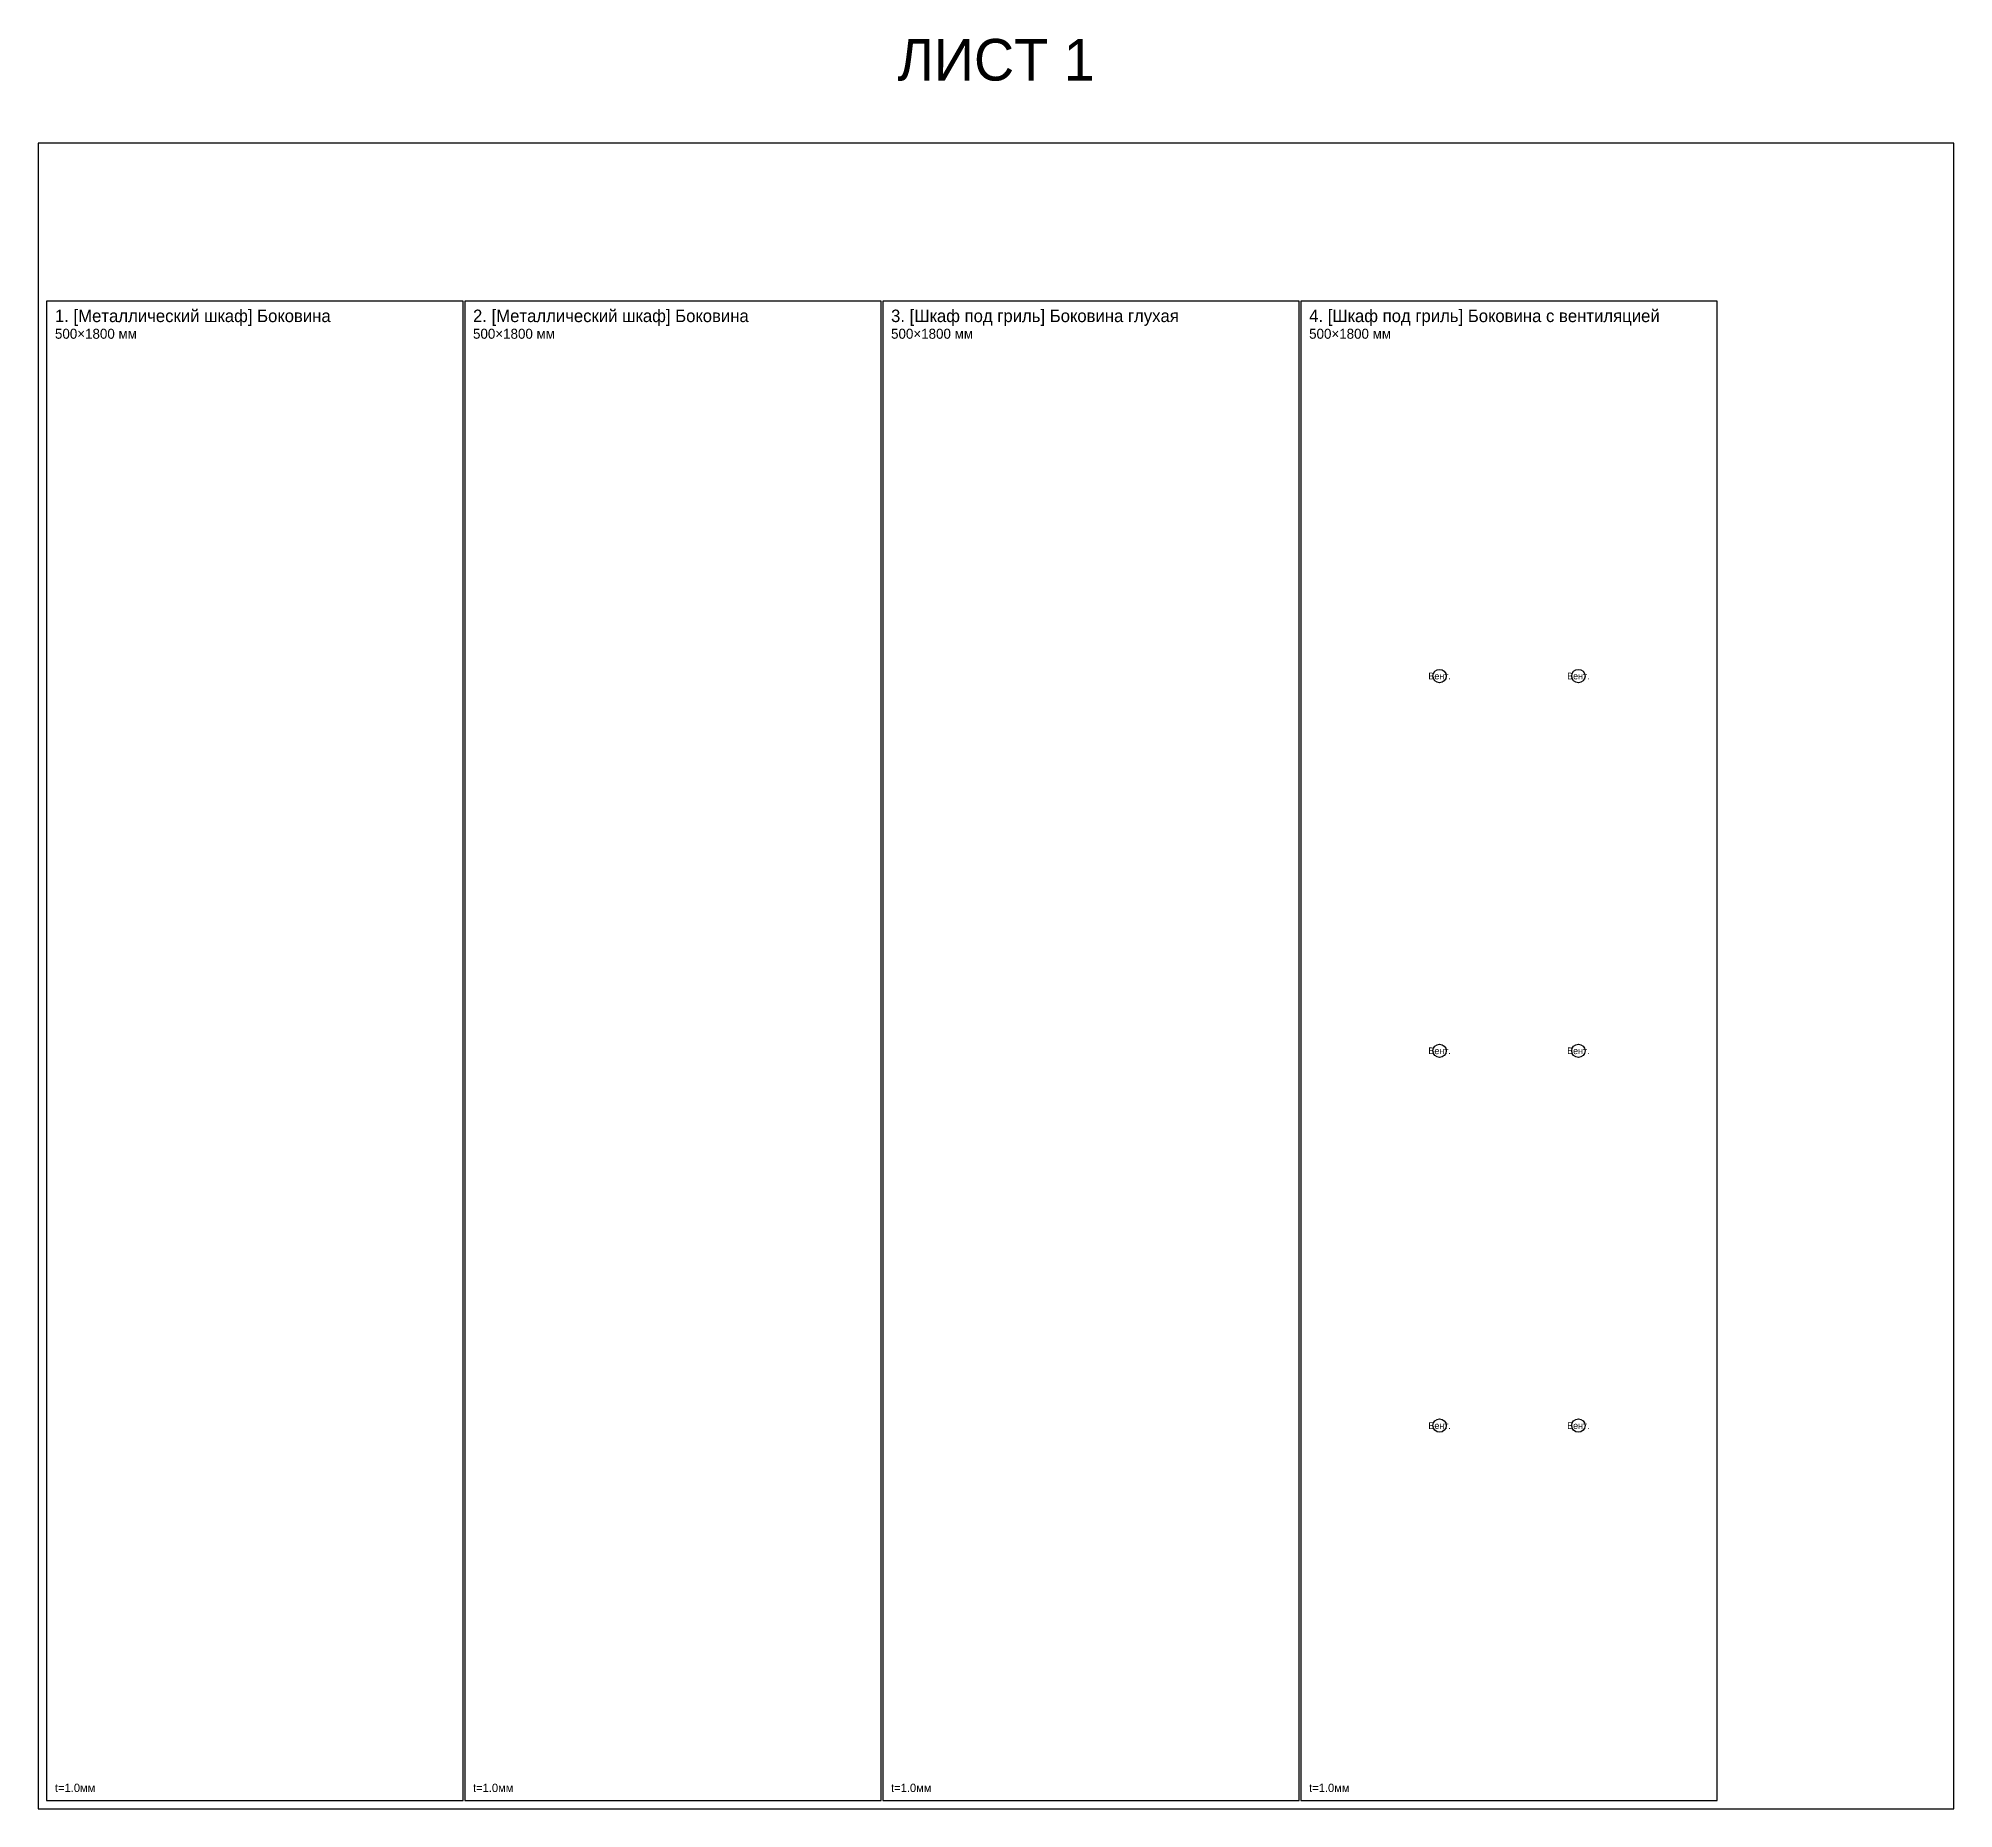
# Model space of a CAD drawing. Header units: metres. Extents: x 0 to 2300, y 0 to 9026.
# Drawn here: x 0 to 2300, y 0 to 2126 of the extents above; entities that cross this region are included whole.
import ezdxf
from ezdxf.enums import TextEntityAlignment as Align

# ---------------------------------------------------------------- set-up
doc = ezdxf.new("R2010")
doc.units = ezdxf.units.M
for name, color, linetype in [('CUT', 5, 'Continuous'), ('CUTOUT', 6, 'Continuous'), ('SHEET', 1, 'Continuous'), ('TEXT', 7, 'Continuous')]:
    doc.layers.add(name, color=color, linetype=linetype)

msp = doc.modelspace()

# ---------------------------------------------------------------- texts
at = {"layer": 'TEXT', "color": 7}
msp.add_text('ЛИСТ 1', height=50, dxfattribs=at).set_placement((1150, 2100), align=Align.MIDDLE_CENTER)
for s, p in [('1. [Металлический шкаф] Боковина', (20, 1785)), ('2. [Металлический шкаф] Боковина', (522, 1785)), ('3. [Шкаф под гриль] Боковина глухая', (1024, 1785)), ('4. [Шкаф под гриль] Боковина с вентиляцией', (1526, 1785))]:
    msp.add_text(s, height=15, dxfattribs=at).set_placement(p)
at = {"layer": 'TEXT', "color": 3}
for p in [(20, 1765), (522, 1765), (1024, 1765), (1526, 1765)]:
    msp.add_text('500×1800 мм', height=12, dxfattribs=at).set_placement(p)
at = {"layer": 'TEXT', "color": 6}
for p in [(1682.7, 1360), (1849.3, 1360), (1682.7, 910), (1849.3, 910), (1682.7, 460), (1849.3, 460)]:
    msp.add_text('Вент.', height=8, dxfattribs=at).set_placement(p, align=Align.MIDDLE_CENTER)
at = {"layer": 'TEXT', "color": 8}
for p in [(20, 20), (522, 20), (1024, 20), (1526, 20)]:
    msp.add_text('t=1.0мм', height=10, dxfattribs=at).set_placement(p)

# ---------------------------------------------------------------- linework, layer by layer
at = {"layer": 'CUT', "color": 5}
for points in [[(10, 10), (510, 10), (510, 1810), (10, 1810), (10, 10)], [(512, 10), (1012, 10), (1012, 1810), (512, 1810), (512, 10)], [(1014, 10), (1514, 10), (1514, 1810), (1014, 1810), (1014, 10)], [(1516, 10), (2016, 10), (2016, 1810), (1516, 1810), (1516, 10)]]:
    msp.add_lwpolyline(points, dxfattribs=at)
at = {"layer": 'CUTOUT', "color": 6}
for centre in [(1682.7, 1360), (1849.3, 1360), (1682.7, 910), (1849.3, 910), (1682.7, 460), (1849.3, 460)]:
    msp.add_circle(centre, 8, dxfattribs=at)
at = {"layer": 'SHEET', "color": 1}
msp.add_lwpolyline([(0, 0), (2300, 0), (2300, 2000), (0, 2000), (0, 0)], dxfattribs=at)

msp.set_redraw_order([(e.dxf.handle, doc.entitydb.next_handle()) for e in msp.query("TEXT MTEXT ATTDEF DIMENSION ARC_DIMENSION")])  # texts and dimensions are drawn at this point

doc.saveas('drawing.dxf')
